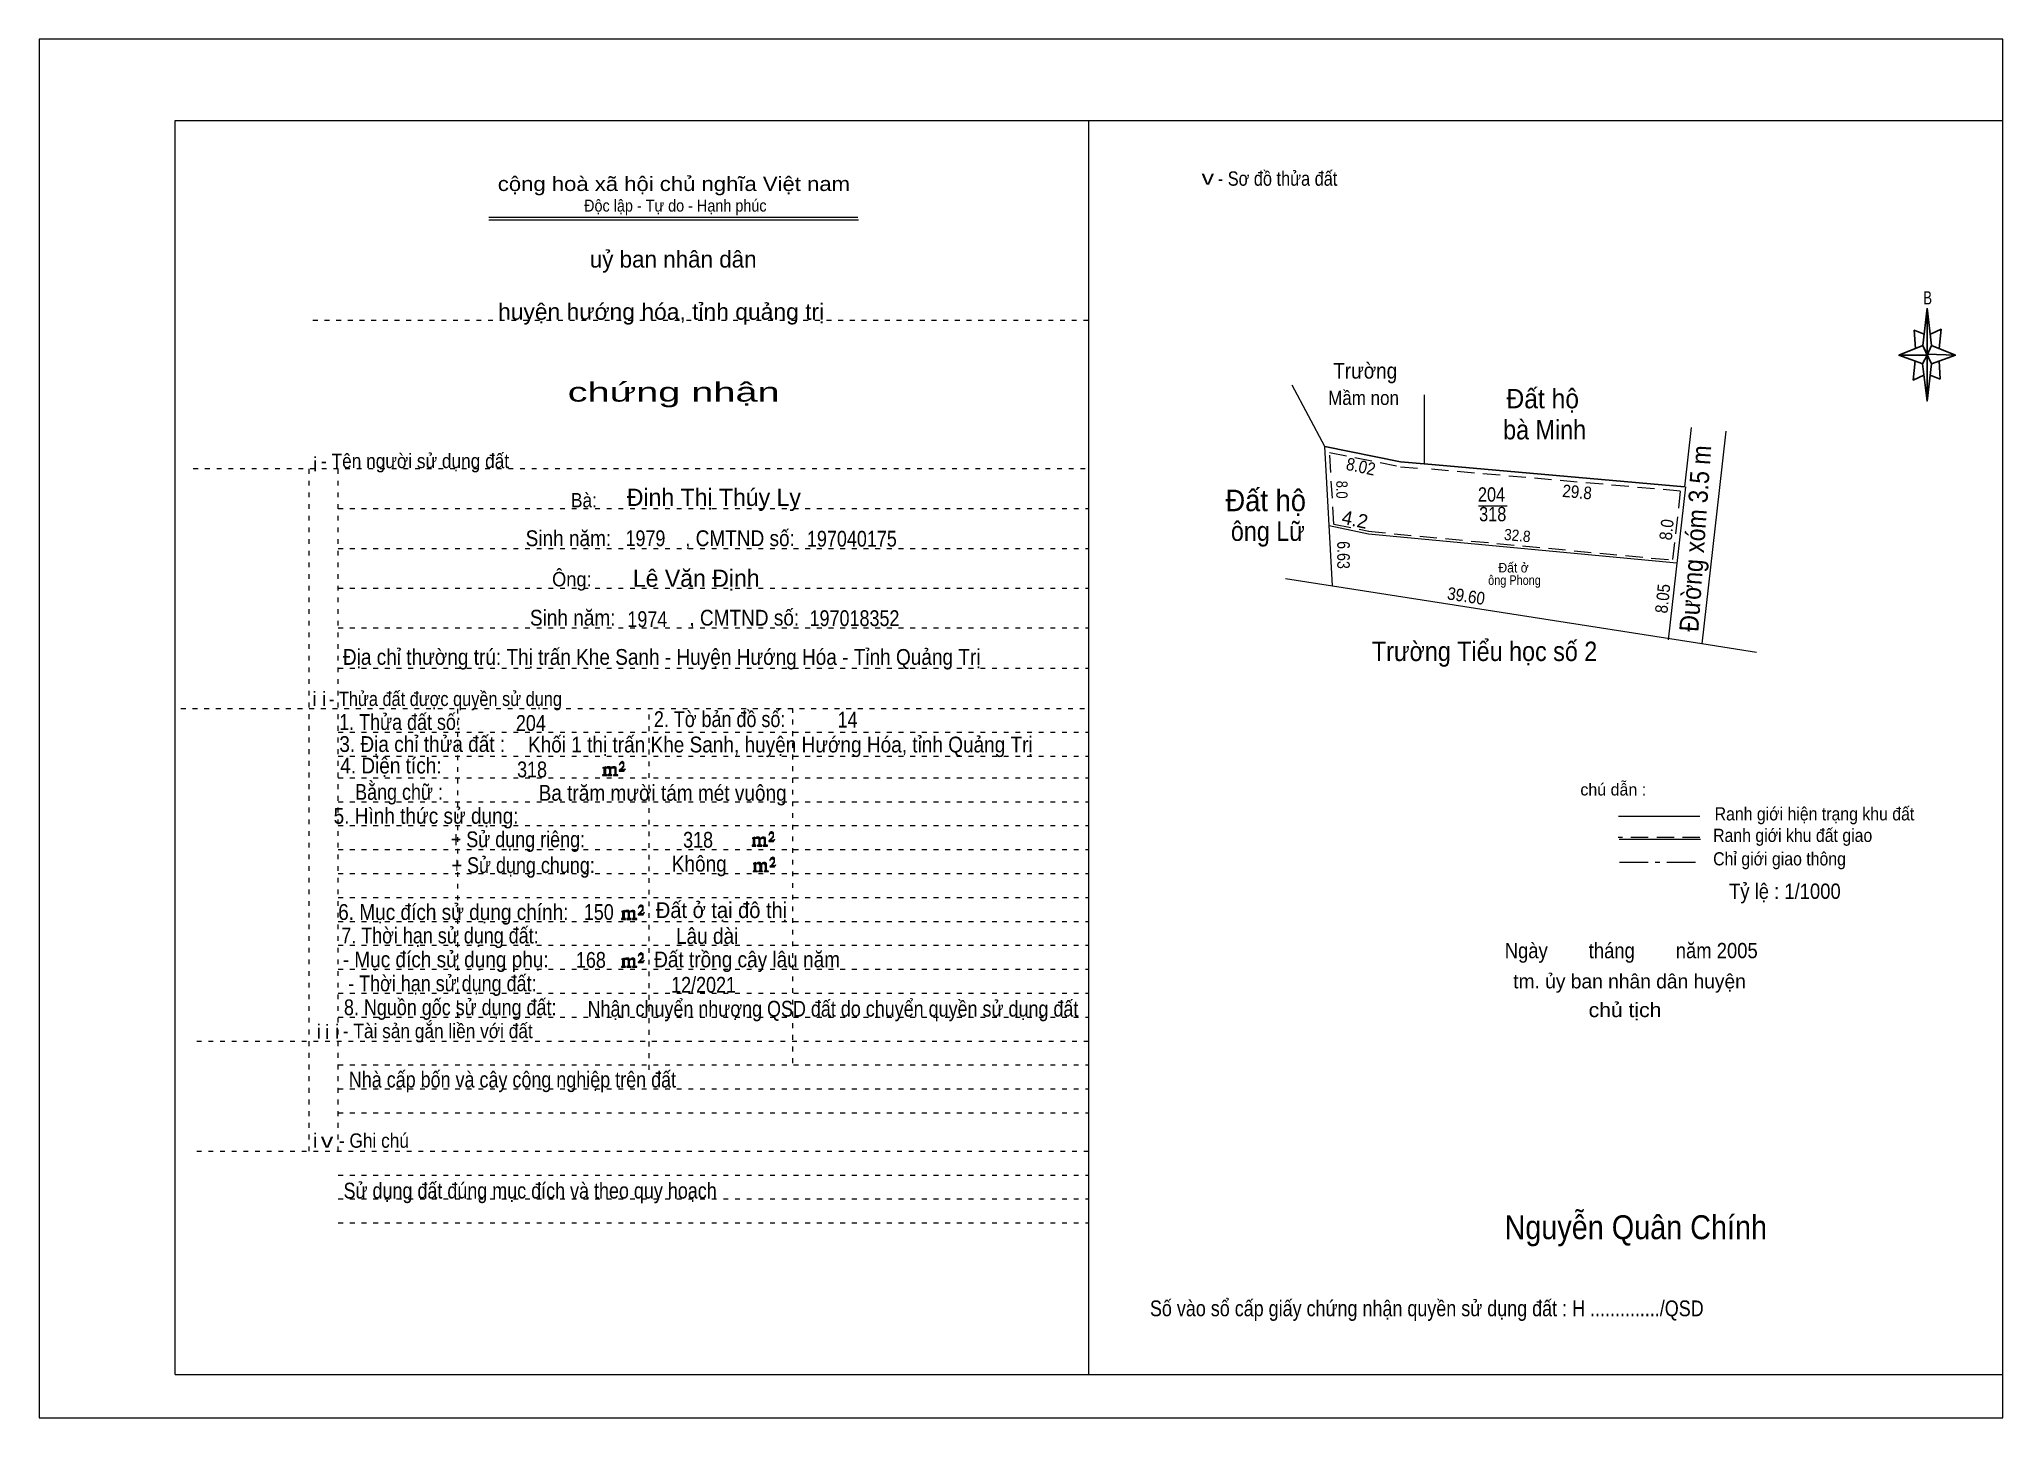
# Model space of a CAD drawing. Header units: centimetres. Extents: x -48 to 90, y -1 to 30.
# Drawn here: x -0.48 to 40.56, y -0.54 to 28.26 of the extents above; entities that cross this region are included whole.
import ezdxf
from ezdxf.enums import TextEntityAlignment as Align

# ---------------------------------------------------------------- set-up
doc = ezdxf.new("R2010")
doc.units = ezdxf.units.CM
doc.header["$LTSCALE"] = 0.12
for name, pattern in [('DOT_DASHED', [7.7, 5, -1.2, 0.3, -1.2]), ('DOTTED', [1.5, 0.3, -1.2]), ('MEDIUM_DASHED', [4.5, 3, -1.5])]:
    doc.linetypes.add(name, pattern=pattern)
for name, color, linetype, lineweight in [('1', 7, 'DOTTED', 13), ('2', 7, 'Continuous', 13), ('50', 7, 'Continuous', 13)]:
    doc.layers.add(name, color=color, linetype=linetype, lineweight=lineweight)

msp = doc.modelspace()

# ---------------------------------------------------------------- texts
at = {"layer": '1'}
for s, height, width, p in [('v', 0.3, 1.3, (23.945, 25.22)), ('- Sơ đồ thửa đất ', 0.3, 0.85, (25.45, 25.2)), ('cộng hoà xã hội chủ nghĩa Việt nam', 0.3, 1.15, (12.785, 25.09)), ('Độc lập - Tự do - Hạnh phúc', 0.25, 0.9, (12.815, 24.66)), ('chứng nhận', 0.4, 1.55, (12.78, 20.69)), ('- Tên người sử dụng đất', 0.3, 0.9, (7.375, 19.3)), ('- Thửa đất được quyền sử dụng', 0.3, 0.85, (8.01, 14.33)), ('- Tài sản gắn liền với đất ', 0.3, 0.9, (7.9, 7.39)), ('- Ghi chú', 0.3, 0.9, (6.515, 5.1)), ('v', 0.3, 1.3, (5.535, 5.1))]:
    msp.add_text(s, height=height, dxfattribs=dict(at, width=width)).set_placement(p, align=Align.CENTER)
for s, height, p in [('uỷ ban nhân dân', 0.35, (12.77, 23.49)), ('i', 0.3, (5.285, 19.23)), ('i', 0.3, (5.275, 14.33)), ('i', 0.3, (5.475, 14.33)), ('i', 0.3, (5.365, 7.38)), ('i', 0.3, (5.535, 7.37)), ('i', 0.3, (5.745, 7.38)), ('i', 0.3, (5.285, 5.1))]:
    msp.add_text(s, height=height, dxfattribs=at).set_placement(p, align=Align.CENTER)
at = {"layer": '2'}
for s, height, width, p in [('Trường', 0.328, 0.9, (27.235, 21.17)), ('Mầm non', 0.2952, 0.9, (27.2, 20.62)), ('Đất hộ', 0.405, 0.95, (30.945, 20.55)), ('bà Minh', 0.405, 0.9, (30.985, 19.9)), ('Đất hộ', 0.45, 0.95, (25.155, 18.4)), ('204', 0.3, 0.85, (29.875, 18.6)), ('318', 0.3, 0.85, (29.9, 18.19)), ('ông Lữ', 0.405, 0.9, (25.2, 17.78)), ('Đất ở', 0.2, 0.95, (30.335, 17.12)), ('ông Phong', 0.2, 0.85, (30.355, 16.86)), ('Trường Tiểu học số 2', 0.405, 0.9, (29.73, 15.27)), ('Nguyễn Quân Chính', 0.5, 0.9, (32.89, 3.19))]:
    msp.add_text(s, height=height, dxfattribs=dict(at, width=width)).set_placement(p, align=Align.CENTER)
for s, height, rotation, width, p in [('Đường xóm 3.5 m', 0.4, 86, 0.9, (34.333, 17.816)), ('8.02', 0.2624, 348, 0.9, (27.118, 19.205)), ('8.0', 0.2362, 270, 0.85, (26.63, 18.85)), ('29.8', 0.2624, 354.762, 0.9, (31.653, 18.672)), ('8.0', 0.2622, 84, 0.9, (33.663, 18.001)), ('6.63', 0.2624, 270, 0.85, (26.65, 17.485)), ('32.8', 0.2362, 354.762, 0.9, (30.404, 17.775)), ('8.05', 0.2621, 84, 0.9, (33.582, 16.561)), ('39.60', 0.2624, 351.315, 0.9, (29.325, 16.5))]:
    msp.add_text(s, height=height, rotation=rotation, dxfattribs=dict(at, width=width)).set_placement(p, align=Align.CENTER)
msp.add_text('4.2', height=0.2916, rotation=348, dxfattribs=at).set_placement((26.99, 18.085), align=Align.CENTER)
at = {"layer": '50'}
for s, height, width, p in [('B', 0.276, 0.75, (38.99, 22.72)), ('  huyện hướng hóa, tỉnh quảng trị', 0.34, 1.05, (12.385, 22.4)), ('Bà: ', 0.3, 0.9, (10.955, 18.48)), ('Sinh năm:              , CMTND số: ', 0.33, 0.9, (12.555, 17.67)), ('1979', 0.33, 0.85, (12.19, 17.67)), ('197040175', 0.33, 0.85, (16.505, 17.66)), ('Ông: ', 0.3, 0.95, (10.705, 16.83)), ('Sinh năm:              , CMTND số: ', 0.33, 0.9, (12.645, 16.01)), ('1974', 0.33, 0.85, (12.23, 15.98)), ('197018352', 0.33, 0.85, (16.56, 16)), ('Địa chỉ thường trú: Thị trấn Khe Sanh - Huyện Hướng Hóa - Tỉnh Quảng Trị', 0.33, 0.9, (12.53, 15.19)), ('1. Thửa đất số:  ', 0.33, 0.85, (7.165, 13.83)), ('204', 0.33, 0.85, (9.795, 13.81)), ('2. Tờ bản đồ số:  ', 0.33, 0.85, (13.845, 13.89)), ('14', 0.33, 0.85, (16.415, 13.88)), ('3. Địa chỉ thửa đất : ', 0.33, 0.9, (7.58, 13.37)), ('Khối 1 thị trấn Khe Sanh, huyện Hướng Hóa, tỉnh Quảng Trị', 0.33, 0.9, (15.01, 13.36)), ('4. Diện tích: ', 0.33, 0.9, (6.925, 12.92)), ('318', 0.33, 0.85, (9.82, 12.84)), ('Bằng chữ :', 0.33, 0.85, (7.04, 12.37)), ('Ba trăm mười tám mét vuông', 0.33, 0.9, (12.55, 12.35)), ('5. Hình thức sử dụng:', 0.33, 0.9, (7.605, 11.87)), ('Ranh giới hiện trạng khu đất', 0.275, 0.9, (36.625, 11.94)), ('+ Sử dụng riêng:', 0.33, 0.85, (9.525, 11.38)), ('318', 0.33, 0.85, (13.29, 11.37)), ('Ranh giới khu đất giao', 0.275, 0.9, (36.17, 11.49)), ('+ Sử dụng chung:', 0.33, 0.85, (9.635, 10.84)), ('Không', 0.33, 0.9, (13.315, 10.87)), ('Chỉ giới giao thông', 0.275, 0.9, (35.895, 11)), ('Đất ở tại đô thị', 0.33, 0.95, (13.78, 9.9)), ('6. Mục đích sử dụng chính:', 0.33, 0.9, (8.175, 9.86)), ('150', 0.33, 0.85, (11.215, 9.86)), ('7. Thời hạn sử dụng đất:', 0.33, 0.85, (7.895, 9.37)), ('Lâu dài', 0.33, 0.9, (13.48, 9.36)), ('- Mục đích sử dụng phụ:', 0.33, 0.9, (8.015, 8.87)), ('168', 0.33, 0.85, (11.05, 8.86)), ('Đất trồng cây lâu năm', 0.33, 0.9, (14.315, 8.87)), ('Ngày        tháng        năm 2005', 0.32, 0.9, (32.795, 9.06)), ('- Thời hạn sử dụng đất:', 0.33, 0.85, (7.945, 8.37)), ('12/2021', 0.33, 0.85, (13.405, 8.34)), ('8. Nguồn gốc sử dụng đất:', 0.33, 0.85, (8.11, 7.87)), ('Nhận chuyển nhượng QSD đất do chuyển quyền sử dụng đất', 0.33, 0.85, (16.11, 7.84)), ('chủ tịch', 0.3, 1.1, (32.665, 7.83)), ('Nhà cấp bốn và cây công nghiệp trên đất', 0.33, 0.85, (9.41, 6.36)), ('Sử dụng đất đúng mục đích và theo quy hoạch', 0.33, 0.85, (9.78, 4.04)), ('Số vào sổ cấp giấy chứng nhận quyền sử dụng đất : H ............../QSD                  ', 0.33, 0.85, (29.46, 1.58))]:
    msp.add_text(s, height=height, dxfattribs=dict(at, width=width)).set_placement(p, align=Align.CENTER)
for s, height, p in [('Đinh Thị Thúy Ly', 0.36, (13.62, 18.51)), (' Lê Văn Định', 0.36, (13.185, 16.82)), ('chú dẫn :', 0.25, (32.42, 12.46)), ('tm. ủy ban nhân dân huyện ', 0.3, (32.815, 8.43))]:
    msp.add_text(s, height=height, dxfattribs=at).set_placement(p, align=Align.CENTER)
at = {"layer": '50', "width": 0.9}
msp.add_text('Tỷ lệ : 1/1000', height=0.32, dxfattribs=at).set_placement((34.84, 10.3))

# ---------------------------------------------------------------- hatches: boundary and pattern name
at = {"layer": '50'}
for points in [[(11.74, 12.97), (11.77, 13.02), (11.77, 13.02), (11.76, 13), (11.74, 13), (11.73, 13), (11.68, 13), (11.71, 13.04), (11.72, 13.05), (11.74, 13.06), (11.74, 13.08), (11.74, 13.1), (11.74, 13.12), (11.74, 13.13), (11.74, 13.15), (11.73, 13.16), (11.72, 13.16), (11.71, 13.17), (11.7, 13.17), (11.68, 13.16), (11.68, 13.16), (11.67, 13.15), (11.66, 13.13), (11.64, 13.11), (11.66, 13.11), (11.66, 13.13), (11.67, 13.13), (11.68, 13.14), (11.7, 13.14), (11.71, 13.14), (11.72, 13.13), (11.73, 13.13), (11.73, 13.1), (11.73, 13.08), (11.71, 13.06), (11.71, 13.04), (11.7, 13.03), (11.64, 12.98), (11.64, 12.97)], [(11.32, 12.91), (11.32, 12.9), (11.32, 12.89), (11.3, 12.89), (11.29, 12.89), (11.29, 12.88), (11.38, 12.88), (11.38, 12.89), (11.37, 12.89), (11.36, 12.89), (11.36, 12.9), (11.36, 12.91), (11.36, 13.02), (11.36, 13.03), (11.37, 13.04), (11.39, 13.04), (11.4, 13.04), (11.41, 13.04), (11.42, 13.03), (11.44, 13), (11.44, 12.91), (11.42, 12.9), (11.42, 12.89), (11.41, 12.89), (11.4, 12.89), (11.4, 12.88), (11.49, 12.88), (11.49, 12.89), (11.48, 12.89), (11.47, 12.89), (11.47, 12.9), (11.47, 12.91), (11.47, 13.02), (11.49, 13.04), (11.5, 13.04), (11.51, 13.04), (11.54, 13.04), (11.54, 13.03), (11.55, 13.02), (11.55, 13), (11.55, 12.91), (11.55, 12.9), (11.54, 12.89), (11.54, 12.89), (11.52, 12.89), (11.52, 12.88), (11.61, 12.88), (11.61, 12.89), (11.6, 12.89), (11.59, 12.89), (11.58, 12.9), (11.58, 12.91), (11.58, 12.98), (11.58, 13.03), (11.58, 13.04), (11.57, 13.05), (11.55, 13.06), (11.52, 13.06), (11.51, 13.06), (11.49, 13.05), (11.46, 13.03), (11.46, 13.04), (11.45, 13.06), (11.44, 13.06), (11.42, 13.06), (11.4, 13.06), (11.39, 13.06), (11.37, 13.04), (11.36, 13.04), (11.36, 13.03), (11.36, 13.03), (11.36, 13.04), (11.36, 13.06), (11.29, 13.04), (11.29, 13.04), (11.3, 13.04), (11.32, 13.03), (11.32, 13.02), (11.32, 13.01)], [(14.44, 11.44), (14.44, 11.43), (14.44, 11.42), (14.43, 11.42), (14.42, 11.42), (14.42, 11.4), (14.5, 11.4), (14.5, 11.42), (14.49, 11.42), (14.48, 11.42), (14.48, 11.43), (14.48, 11.44), (14.48, 11.55), (14.48, 11.56), (14.49, 11.57), (14.52, 11.57), (14.53, 11.57), (14.54, 11.57), (14.55, 11.56), (14.56, 11.52), (14.56, 11.44), (14.55, 11.43), (14.55, 11.42), (14.54, 11.42), (14.53, 11.42), (14.53, 11.4), (14.62, 11.4), (14.62, 11.42), (14.6, 11.42), (14.59, 11.42), (14.59, 11.43), (14.59, 11.44), (14.59, 11.55), (14.62, 11.57), (14.63, 11.57), (14.64, 11.57), (14.66, 11.57), (14.66, 11.56), (14.67, 11.55), (14.67, 11.52), (14.67, 11.44), (14.67, 11.43), (14.66, 11.42), (14.66, 11.42), (14.65, 11.42), (14.65, 11.4), (14.74, 11.4), (14.74, 11.42), (14.72, 11.42), (14.71, 11.42), (14.7, 11.43), (14.7, 11.44), (14.7, 11.51), (14.7, 11.56), (14.7, 11.57), (14.69, 11.58), (14.67, 11.59), (14.65, 11.59), (14.64, 11.59), (14.62, 11.58), (14.58, 11.56), (14.58, 11.57), (14.57, 11.59), (14.56, 11.59), (14.55, 11.59), (14.53, 11.59), (14.52, 11.59), (14.49, 11.57), (14.48, 11.57), (14.48, 11.56), (14.48, 11.56), (14.48, 11.57), (14.48, 11.59), (14.42, 11.57), (14.42, 11.57), (14.43, 11.57), (14.44, 11.56), (14.44, 11.55), (14.44, 11.54)], [(14.87, 11.5), (14.89, 11.55), (14.89, 11.55), (14.88, 11.52), (14.87, 11.52), (14.86, 11.52), (14.8, 11.52), (14.84, 11.57), (14.85, 11.58), (14.87, 11.59), (14.87, 11.61), (14.87, 11.62), (14.87, 11.65), (14.87, 11.66), (14.87, 11.68), (14.86, 11.69), (14.85, 11.69), (14.84, 11.7), (14.82, 11.7), (14.8, 11.69), (14.8, 11.69), (14.79, 11.68), (14.78, 11.66), (14.77, 11.64), (14.78, 11.64), (14.78, 11.66), (14.79, 11.66), (14.8, 11.67), (14.82, 11.67), (14.84, 11.67), (14.85, 11.66), (14.86, 11.66), (14.86, 11.62), (14.86, 11.61), (14.84, 11.59), (14.84, 11.57), (14.82, 11.56), (14.77, 11.51), (14.77, 11.5)], [(14.89, 10.97), (14.91, 11.01), (14.91, 11.01), (14.9, 10.99), (14.89, 10.99), (14.88, 10.99), (14.82, 10.99), (14.86, 11.04), (14.87, 11.05), (14.89, 11.06), (14.89, 11.08), (14.89, 11.09), (14.89, 11.11), (14.89, 11.12), (14.89, 11.15), (14.88, 11.16), (14.87, 11.16), (14.86, 11.17), (14.85, 11.17), (14.82, 11.16), (14.82, 11.16), (14.81, 11.15), (14.8, 11.12), (14.79, 11.1), (14.8, 11.1), (14.8, 11.12), (14.81, 11.12), (14.82, 11.14), (14.85, 11.14), (14.86, 11.14), (14.87, 11.12), (14.88, 11.12), (14.88, 11.09), (14.88, 11.08), (14.86, 11.06), (14.86, 11.04), (14.85, 11.02), (14.79, 10.98), (14.79, 10.97)], [(14.46, 10.9), (14.46, 10.89), (14.46, 10.88), (14.45, 10.88), (14.44, 10.88), (14.44, 10.87), (14.53, 10.87), (14.53, 10.88), (14.52, 10.88), (14.5, 10.88), (14.5, 10.89), (14.5, 10.9), (14.5, 11.01), (14.5, 11.02), (14.52, 11.04), (14.54, 11.04), (14.55, 11.04), (14.56, 11.04), (14.57, 11.02), (14.58, 10.99), (14.58, 10.9), (14.57, 10.89), (14.57, 10.88), (14.56, 10.88), (14.55, 10.88), (14.55, 10.87), (14.64, 10.87), (14.64, 10.88), (14.63, 10.88), (14.62, 10.88), (14.62, 10.89), (14.62, 10.9), (14.62, 11.01), (14.64, 11.04), (14.65, 11.04), (14.66, 11.04), (14.68, 11.04), (14.68, 11.02), (14.69, 11.01), (14.69, 10.99), (14.69, 10.9), (14.69, 10.89), (14.68, 10.88), (14.68, 10.88), (14.67, 10.88), (14.67, 10.87), (14.76, 10.87), (14.76, 10.88), (14.75, 10.88), (14.74, 10.88), (14.72, 10.89), (14.72, 10.9), (14.72, 10.98), (14.72, 11.02), (14.72, 11.04), (14.71, 11.05), (14.69, 11.06), (14.67, 11.06), (14.66, 11.06), (14.64, 11.05), (14.6, 11.02), (14.6, 11.04), (14.59, 11.06), (14.58, 11.06), (14.57, 11.06), (14.55, 11.06), (14.54, 11.06), (14.52, 11.04), (14.5, 11.04), (14.5, 11.02), (14.5, 11.02), (14.5, 11.04), (14.5, 11.06), (14.44, 11.04), (14.44, 11.04), (14.45, 11.04), (14.46, 11.02), (14.46, 11.01), (14.46, 11)], [(11.71, 9.91), (11.71, 9.9), (11.71, 9.89), (11.7, 9.89), (11.69, 9.89), (11.69, 9.87), (11.77, 9.87), (11.77, 9.89), (11.76, 9.89), (11.75, 9.89), (11.75, 9.9), (11.75, 9.91), (11.75, 10.02), (11.75, 10.03), (11.76, 10.04), (11.79, 10.04), (11.8, 10.04), (11.81, 10.04), (11.82, 10.03), (11.83, 9.99), (11.83, 9.91), (11.82, 9.9), (11.82, 9.89), (11.81, 9.89), (11.8, 9.89), (11.8, 9.87), (11.89, 9.87), (11.89, 9.89), (11.87, 9.89), (11.86, 9.89), (11.86, 9.9), (11.86, 9.91), (11.86, 10.02), (11.89, 10.04), (11.9, 10.04), (11.91, 10.04), (11.93, 10.04), (11.93, 10.03), (11.94, 10.02), (11.94, 9.99), (11.94, 9.91), (11.94, 9.9), (11.93, 9.89), (11.93, 9.89), (11.92, 9.89), (11.92, 9.87), (12.01, 9.87), (12.01, 9.89), (11.99, 9.89), (11.98, 9.89), (11.97, 9.9), (11.97, 9.91), (11.97, 9.98), (11.97, 10.03), (11.97, 10.04), (11.96, 10.05), (11.94, 10.06), (11.92, 10.06), (11.91, 10.06), (11.89, 10.05), (11.85, 10.03), (11.85, 10.04), (11.84, 10.06), (11.83, 10.06), (11.82, 10.06), (11.8, 10.06), (11.79, 10.06), (11.76, 10.04), (11.75, 10.04), (11.75, 10.03), (11.75, 10.03), (11.75, 10.04), (11.75, 10.06), (11.69, 10.04), (11.69, 10.04), (11.7, 10.04), (11.71, 10.03), (11.71, 10.02), (11.71, 10.01)], [(12.14, 9.97), (12.16, 10.02), (12.16, 10.02), (12.15, 9.99), (12.14, 9.99), (12.13, 9.99), (12.07, 9.99), (12.11, 10.04), (12.12, 10.05), (12.14, 10.06), (12.14, 10.08), (12.14, 10.09), (12.14, 10.12), (12.14, 10.13), (12.14, 10.15), (12.13, 10.16), (12.12, 10.16), (12.11, 10.17), (12.09, 10.17), (12.07, 10.16), (12.07, 10.16), (12.06, 10.15), (12.05, 10.13), (12.04, 10.11), (12.05, 10.11), (12.05, 10.13), (12.06, 10.13), (12.07, 10.14), (12.09, 10.14), (12.11, 10.14), (12.12, 10.13), (12.13, 10.13), (12.13, 10.09), (12.13, 10.08), (12.11, 10.06), (12.11, 10.04), (12.09, 10.03), (12.04, 9.98), (12.04, 9.97)], [(11.71, 8.91), (11.71, 8.9), (11.71, 8.89), (11.7, 8.89), (11.69, 8.89), (11.69, 8.87), (11.77, 8.87), (11.77, 8.89), (11.76, 8.89), (11.75, 8.89), (11.75, 8.9), (11.75, 8.91), (11.75, 9.02), (11.75, 9.03), (11.76, 9.04), (11.79, 9.04), (11.8, 9.04), (11.81, 9.04), (11.82, 9.03), (11.83, 8.99), (11.83, 8.91), (11.82, 8.9), (11.82, 8.89), (11.81, 8.89), (11.8, 8.89), (11.8, 8.87), (11.89, 8.87), (11.89, 8.89), (11.87, 8.89), (11.86, 8.89), (11.86, 8.9), (11.86, 8.91), (11.86, 9.02), (11.89, 9.04), (11.9, 9.04), (11.91, 9.04), (11.93, 9.04), (11.93, 9.03), (11.94, 9.02), (11.94, 8.99), (11.94, 8.91), (11.94, 8.9), (11.93, 8.89), (11.93, 8.89), (11.92, 8.89), (11.92, 8.87), (12.01, 8.87), (12.01, 8.89), (11.99, 8.89), (11.98, 8.89), (11.97, 8.9), (11.97, 8.91), (11.97, 8.98), (11.97, 9.03), (11.97, 9.04), (11.96, 9.05), (11.94, 9.06), (11.92, 9.06), (11.91, 9.06), (11.89, 9.05), (11.85, 9.03), (11.85, 9.04), (11.84, 9.06), (11.83, 9.06), (11.82, 9.06), (11.8, 9.06), (11.79, 9.06), (11.76, 9.04), (11.75, 9.04), (11.75, 9.03), (11.75, 9.03), (11.75, 9.04), (11.75, 9.06), (11.69, 9.04), (11.69, 9.04), (11.7, 9.04), (11.71, 9.03), (11.71, 9.02), (11.71, 9.01)], [(12.14, 8.97), (12.16, 9.02), (12.16, 9.02), (12.15, 8.99), (12.14, 8.99), (12.13, 8.99), (12.07, 8.99), (12.11, 9.04), (12.12, 9.05), (12.14, 9.06), (12.14, 9.08), (12.14, 9.09), (12.14, 9.12), (12.14, 9.13), (12.14, 9.15), (12.13, 9.16), (12.12, 9.16), (12.11, 9.17), (12.09, 9.17), (12.07, 9.16), (12.07, 9.16), (12.06, 9.15), (12.05, 9.13), (12.04, 9.11), (12.05, 9.11), (12.05, 9.13), (12.06, 9.13), (12.07, 9.14), (12.09, 9.14), (12.11, 9.14), (12.12, 9.13), (12.13, 9.13), (12.13, 9.09), (12.13, 9.08), (12.11, 9.06), (12.11, 9.04), (12.09, 9.03), (12.04, 8.98), (12.04, 8.97)]]:
    msp.add_hatch(color=256, dxfattribs=at).paths.add_polyline_path(points)

# ---------------------------------------------------------------- linework, layer by layer
at = {"layer": '1', "linetype": 'Continuous'}
for p, q in [((2.36, 0.36), (2.36, 26.56)), ((2.36, 26.56), (40.56, 26.56)), ((21.46, 0.36), (21.46, 26.56)), ((40.56, 0.36), (40.56, 26.56)), ((8.92, 24.54), (16.63, 24.54)), ((8.92, 24.49), (16.64, 24.49)), ((2.36, 0.36), (40.56, 0.36))]:
    msp.add_line(p, q, dxfattribs=at)
at = {"layer": '1'}
for p, q in [((5.24, 22.39), (21.46, 22.39)), ((2.74, 19.29), (21.46, 19.29)), ((5.16, 5.03), (5.16, 19.29)), ((5.77, 5.03), (5.77, 19.29)), ((5.77, 18.46), (21.46, 18.46)), ((5.77, 17.62), (21.46, 17.62)), ((5.77, 16.79), (21.46, 16.79)), ((5.77, 15.96), (21.46, 15.96)), ((5.77, 15.12), (21.46, 15.12)), ((2.48, 14.28), (21.46, 14.28)), ((8.27, 7.83), (8.27, 14.28)), ((12.27, 6.73), (12.27, 14.28)), ((15.27, 6.87), (15.27, 14.28)), ((5.77, 13.78), (21.46, 13.78)), ((5.77, 13.28), (21.46, 13.28)), ((5.77, 12.83), (21.46, 12.83)), ((5.77, 12.33), (21.46, 12.33)), ((5.77, 11.83), (21.46, 11.83)), ((5.77, 11.33), (21.46, 11.33)), ((5.77, 10.83), (21.46, 10.83)), ((5.77, 10.33), (21.46, 10.33)), ((5.77, 9.83), (21.46, 9.83)), ((5.77, 9.33), (21.46, 9.33)), ((5.77, 8.83), (21.46, 8.83)), ((5.77, 8.33), (21.46, 8.33)), ((5.77, 7.83), (21.46, 7.83)), ((2.81, 7.33), (21.46, 7.33)), ((5.77, 6.83), (21.46, 6.83)), ((5.77, 6.33), (21.46, 6.33)), ((5.77, 5.83), (21.46, 5.83)), ((2.81, 5.03), (21.46, 5.03)), ((5.77, 4.53), (21.46, 4.53)), ((5.77, 4.03), (21.46, 4.03)), ((5.77, 3.53), (21.46, 3.53))]:
    msp.add_line(p, q, dxfattribs=at)
at = {"layer": '1', "linetype": 'Continuous'}
msp.add_lwpolyline([(-0.48, -0.54), (40.56, -0.54), (40.56, 28.26), (-0.48, 28.26)], close=True, dxfattribs=at)
at = {"layer": '2'}
for p, q in [((26.39, 19.75), (25.71, 21.03)), ((28.47, 20.83), (28.47, 19.39)), ((34.05, 20.15), (33.91, 18.91)), ((26.55, 16.84), (26.39, 19.75)), ((34.77, 20.07), (34.63, 18.83)), ((33.93, 18.91), (33.57, 15.71)), ((29.6, 18.51), (30.2, 18.51)), ((34.63, 18.83), (34.27, 15.63)), ((34.63, 18.83), (34.27, 15.63)), ((34.27, 15.63), (25.57, 16.99)), ((35.41, 15.45), (34.27, 15.63))]:
    msp.add_line(p, q, dxfattribs=at)
at = {"layer": '2', "linetype": 'MEDIUM_DASHED'}
for p, q in [((27.97, 19.33), (28.47, 19.29)), ((33.82, 18.82), (28.47, 19.29)), ((33.82, 18.82), (33.66, 17.38)), ((26.58, 18.13), (27.31, 17.98)), ((27.3, 17.98), (33.66, 17.38))]:
    msp.add_line(p, q, dxfattribs=at)
at = {"layer": '2'}
msp.add_lwpolyline([(33.91, 18.91), (28.47, 19.39), (27.97, 19.43), (26.39, 19.75), (27.97, 19.43), (28.47, 19.39)], close=True, dxfattribs=at)
at = {"layer": '2', "linetype": 'MEDIUM_DASHED'}
msp.add_lwpolyline([(26.58, 18.13), (26.49, 19.63), (27.89, 19.35)], dxfattribs=at)
at = {"layer": '2'}
msp.add_lwpolyline([(26.48, 18.1), (27.3, 17.93), (33.75, 17.32)], dxfattribs=at)
at = {"layer": '50', "lineweight": 25}
for p, q in [((38.89, 21.86), (38.98, 22.64)), ((39.07, 21.86), (39.57, 21.66)), ((38.89, 21.48), (38.39, 21.66)), ((39.07, 21.48), (38.98, 20.7)), ((39.23, 21.54), (39.25, 21.16)), ((39.25, 21.16), (39.04, 21.24))]:
    msp.add_line(p, q, dxfattribs=at)
at = {"layer": '50'}
for p, q in [((34.23, 12.02), (32.53, 12.02)), ((34.24, 11.54), (32.54, 11.54))]:
    msp.add_line(p, q, dxfattribs=at)
at = {"layer": '50', "linetype": 'MEDIUM_DASHED'}
msp.add_line((34.23, 11.58), (32.52, 11.58), dxfattribs=at)
at = {"layer": '50', "linetype": 'DOT_DASHED'}
msp.add_line((32.55, 11.07), (34.26, 11.07), dxfattribs=at)
at = {"layer": '50', "lineweight": 25}
for points in [[(38.98, 22.64), (39.07, 21.86), (38.98, 21.66)], [(38.98, 21.66), (38.39, 21.66), (38.89, 21.86), (39.07, 21.48), (39.57, 21.66), (38.98, 21.68)], [(38.98, 21.66), (38.98, 20.7), (38.88, 21.48)]]:
    msp.add_lwpolyline(points, close=True, dxfattribs=at)
for points in [[(38.92, 22.1), (38.71, 22.18), (38.74, 21.8)], [(39.05, 22.1), (39.27, 22.2), (39.23, 21.8)], [(38.98, 21.66), (38.89, 21.86), (38.39, 21.66)], [(38.73, 21.54), (38.69, 21.14), (38.91, 21.24)], [(38.98, 21.66), (39.07, 21.48), (39.57, 21.66)]]:
    msp.add_lwpolyline(points, dxfattribs=at)
at = {"layer": '50'}
for points in [[(11.74, 12.97), (11.77, 13.02), (11.77, 13.02), (11.76, 13), (11.74, 13), (11.73, 13), (11.68, 13), (11.71, 13.04), (11.72, 13.05), (11.74, 13.06), (11.74, 13.08), (11.74, 13.1), (11.74, 13.12), (11.74, 13.13), (11.74, 13.15), (11.73, 13.16), (11.72, 13.16), (11.71, 13.17), (11.7, 13.17), (11.68, 13.16), (11.68, 13.16), (11.67, 13.15), (11.66, 13.13), (11.64, 13.11), (11.66, 13.11), (11.66, 13.13), (11.67, 13.13), (11.68, 13.14), (11.7, 13.14), (11.71, 13.14), (11.72, 13.13), (11.73, 13.13), (11.73, 13.1), (11.73, 13.08), (11.71, 13.06), (11.71, 13.04), (11.7, 13.03), (11.64, 12.98), (11.64, 12.97)], [(11.32, 12.91), (11.32, 12.9), (11.32, 12.89), (11.3, 12.89), (11.29, 12.89), (11.29, 12.88), (11.38, 12.88), (11.38, 12.89), (11.37, 12.89), (11.36, 12.89), (11.36, 12.9), (11.36, 12.91), (11.36, 13.02), (11.36, 13.03), (11.37, 13.04), (11.39, 13.04), (11.4, 13.04), (11.41, 13.04), (11.42, 13.03), (11.44, 13), (11.44, 12.91), (11.42, 12.9), (11.42, 12.89), (11.41, 12.89), (11.4, 12.89), (11.4, 12.88), (11.49, 12.88), (11.49, 12.89), (11.48, 12.89), (11.47, 12.89), (11.47, 12.9), (11.47, 12.91), (11.47, 13.02), (11.49, 13.04), (11.5, 13.04), (11.51, 13.04), (11.54, 13.04), (11.54, 13.03), (11.55, 13.02), (11.55, 13), (11.55, 12.91), (11.55, 12.9), (11.54, 12.89), (11.54, 12.89), (11.52, 12.89), (11.52, 12.88), (11.61, 12.88), (11.61, 12.89), (11.6, 12.89), (11.59, 12.89), (11.58, 12.9), (11.58, 12.91), (11.58, 12.98), (11.58, 13.03), (11.58, 13.04), (11.57, 13.05), (11.55, 13.06), (11.52, 13.06), (11.51, 13.06), (11.49, 13.05), (11.46, 13.03), (11.46, 13.04), (11.45, 13.06), (11.44, 13.06), (11.42, 13.06), (11.4, 13.06), (11.39, 13.06), (11.37, 13.04), (11.36, 13.04), (11.36, 13.03), (11.36, 13.03), (11.36, 13.04), (11.36, 13.06), (11.29, 13.04), (11.29, 13.04), (11.3, 13.04), (11.32, 13.03), (11.32, 13.02), (11.32, 13.01)], [(14.44, 11.44), (14.44, 11.43), (14.44, 11.42), (14.43, 11.42), (14.42, 11.42), (14.42, 11.4), (14.5, 11.4), (14.5, 11.42), (14.49, 11.42), (14.48, 11.42), (14.48, 11.43), (14.48, 11.44), (14.48, 11.55), (14.48, 11.56), (14.49, 11.57), (14.52, 11.57), (14.53, 11.57), (14.54, 11.57), (14.55, 11.56), (14.56, 11.52), (14.56, 11.44), (14.55, 11.43), (14.55, 11.42), (14.54, 11.42), (14.53, 11.42), (14.53, 11.4), (14.62, 11.4), (14.62, 11.42), (14.6, 11.42), (14.59, 11.42), (14.59, 11.43), (14.59, 11.44), (14.59, 11.55), (14.62, 11.57), (14.63, 11.57), (14.64, 11.57), (14.66, 11.57), (14.66, 11.56), (14.67, 11.55), (14.67, 11.52), (14.67, 11.44), (14.67, 11.43), (14.66, 11.42), (14.66, 11.42), (14.65, 11.42), (14.65, 11.4), (14.74, 11.4), (14.74, 11.42), (14.72, 11.42), (14.71, 11.42), (14.7, 11.43), (14.7, 11.44), (14.7, 11.51), (14.7, 11.56), (14.7, 11.57), (14.69, 11.58), (14.67, 11.59), (14.65, 11.59), (14.64, 11.59), (14.62, 11.58), (14.58, 11.56), (14.58, 11.57), (14.57, 11.59), (14.56, 11.59), (14.55, 11.59), (14.53, 11.59), (14.52, 11.59), (14.49, 11.57), (14.48, 11.57), (14.48, 11.56), (14.48, 11.56), (14.48, 11.57), (14.48, 11.59), (14.42, 11.57), (14.42, 11.57), (14.43, 11.57), (14.44, 11.56), (14.44, 11.55), (14.44, 11.54)], [(14.87, 11.5), (14.89, 11.55), (14.89, 11.55), (14.88, 11.52), (14.87, 11.52), (14.86, 11.52), (14.8, 11.52), (14.84, 11.57), (14.85, 11.58), (14.87, 11.59), (14.87, 11.61), (14.87, 11.62), (14.87, 11.65), (14.87, 11.66), (14.87, 11.68), (14.86, 11.69), (14.85, 11.69), (14.84, 11.7), (14.82, 11.7), (14.8, 11.69), (14.8, 11.69), (14.79, 11.68), (14.78, 11.66), (14.77, 11.64), (14.78, 11.64), (14.78, 11.66), (14.79, 11.66), (14.8, 11.67), (14.82, 11.67), (14.84, 11.67), (14.85, 11.66), (14.86, 11.66), (14.86, 11.62), (14.86, 11.61), (14.84, 11.59), (14.84, 11.57), (14.82, 11.56), (14.77, 11.51), (14.77, 11.5)], [(14.89, 10.97), (14.91, 11.01), (14.91, 11.01), (14.9, 10.99), (14.89, 10.99), (14.88, 10.99), (14.82, 10.99), (14.86, 11.04), (14.87, 11.05), (14.89, 11.06), (14.89, 11.08), (14.89, 11.09), (14.89, 11.11), (14.89, 11.12), (14.89, 11.15), (14.88, 11.16), (14.87, 11.16), (14.86, 11.17), (14.85, 11.17), (14.82, 11.16), (14.82, 11.16), (14.81, 11.15), (14.8, 11.12), (14.79, 11.1), (14.8, 11.1), (14.8, 11.12), (14.81, 11.12), (14.82, 11.14), (14.85, 11.14), (14.86, 11.14), (14.87, 11.12), (14.88, 11.12), (14.88, 11.09), (14.88, 11.08), (14.86, 11.06), (14.86, 11.04), (14.85, 11.02), (14.79, 10.98), (14.79, 10.97)], [(14.46, 10.9), (14.46, 10.89), (14.46, 10.88), (14.45, 10.88), (14.44, 10.88), (14.44, 10.87), (14.53, 10.87), (14.53, 10.88), (14.52, 10.88), (14.5, 10.88), (14.5, 10.89), (14.5, 10.9), (14.5, 11.01), (14.5, 11.02), (14.52, 11.04), (14.54, 11.04), (14.55, 11.04), (14.56, 11.04), (14.57, 11.02), (14.58, 10.99), (14.58, 10.9), (14.57, 10.89), (14.57, 10.88), (14.56, 10.88), (14.55, 10.88), (14.55, 10.87), (14.64, 10.87), (14.64, 10.88), (14.63, 10.88), (14.62, 10.88), (14.62, 10.89), (14.62, 10.9), (14.62, 11.01), (14.64, 11.04), (14.65, 11.04), (14.66, 11.04), (14.68, 11.04), (14.68, 11.02), (14.69, 11.01), (14.69, 10.99), (14.69, 10.9), (14.69, 10.89), (14.68, 10.88), (14.68, 10.88), (14.67, 10.88), (14.67, 10.87), (14.76, 10.87), (14.76, 10.88), (14.75, 10.88), (14.74, 10.88), (14.72, 10.89), (14.72, 10.9), (14.72, 10.98), (14.72, 11.02), (14.72, 11.04), (14.71, 11.05), (14.69, 11.06), (14.67, 11.06), (14.66, 11.06), (14.64, 11.05), (14.6, 11.02), (14.6, 11.04), (14.59, 11.06), (14.58, 11.06), (14.57, 11.06), (14.55, 11.06), (14.54, 11.06), (14.52, 11.04), (14.5, 11.04), (14.5, 11.02), (14.5, 11.02), (14.5, 11.04), (14.5, 11.06), (14.44, 11.04), (14.44, 11.04), (14.45, 11.04), (14.46, 11.02), (14.46, 11.01), (14.46, 11)], [(11.71, 9.91), (11.71, 9.9), (11.71, 9.89), (11.7, 9.89), (11.69, 9.89), (11.69, 9.87), (11.77, 9.87), (11.77, 9.89), (11.76, 9.89), (11.75, 9.89), (11.75, 9.9), (11.75, 9.91), (11.75, 10.02), (11.75, 10.03), (11.76, 10.04), (11.79, 10.04), (11.8, 10.04), (11.81, 10.04), (11.82, 10.03), (11.83, 9.99), (11.83, 9.91), (11.82, 9.9), (11.82, 9.89), (11.81, 9.89), (11.8, 9.89), (11.8, 9.87), (11.89, 9.87), (11.89, 9.89), (11.87, 9.89), (11.86, 9.89), (11.86, 9.9), (11.86, 9.91), (11.86, 10.02), (11.89, 10.04), (11.9, 10.04), (11.91, 10.04), (11.93, 10.04), (11.93, 10.03), (11.94, 10.02), (11.94, 9.99), (11.94, 9.91), (11.94, 9.9), (11.93, 9.89), (11.93, 9.89), (11.92, 9.89), (11.92, 9.87), (12.01, 9.87), (12.01, 9.89), (11.99, 9.89), (11.98, 9.89), (11.97, 9.9), (11.97, 9.91), (11.97, 9.98), (11.97, 10.03), (11.97, 10.04), (11.96, 10.05), (11.94, 10.06), (11.92, 10.06), (11.91, 10.06), (11.89, 10.05), (11.85, 10.03), (11.85, 10.04), (11.84, 10.06), (11.83, 10.06), (11.82, 10.06), (11.8, 10.06), (11.79, 10.06), (11.76, 10.04), (11.75, 10.04), (11.75, 10.03), (11.75, 10.03), (11.75, 10.04), (11.75, 10.06), (11.69, 10.04), (11.69, 10.04), (11.7, 10.04), (11.71, 10.03), (11.71, 10.02), (11.71, 10.01)], [(12.14, 9.97), (12.16, 10.02), (12.16, 10.02), (12.15, 9.99), (12.14, 9.99), (12.13, 9.99), (12.07, 9.99), (12.11, 10.04), (12.12, 10.05), (12.14, 10.06), (12.14, 10.08), (12.14, 10.09), (12.14, 10.12), (12.14, 10.13), (12.14, 10.15), (12.13, 10.16), (12.12, 10.16), (12.11, 10.17), (12.09, 10.17), (12.07, 10.16), (12.07, 10.16), (12.06, 10.15), (12.05, 10.13), (12.04, 10.11), (12.05, 10.11), (12.05, 10.13), (12.06, 10.13), (12.07, 10.14), (12.09, 10.14), (12.11, 10.14), (12.12, 10.13), (12.13, 10.13), (12.13, 10.09), (12.13, 10.08), (12.11, 10.06), (12.11, 10.04), (12.09, 10.03), (12.04, 9.98), (12.04, 9.97)], [(11.71, 8.91), (11.71, 8.9), (11.71, 8.89), (11.7, 8.89), (11.69, 8.89), (11.69, 8.87), (11.77, 8.87), (11.77, 8.89), (11.76, 8.89), (11.75, 8.89), (11.75, 8.9), (11.75, 8.91), (11.75, 9.02), (11.75, 9.03), (11.76, 9.04), (11.79, 9.04), (11.8, 9.04), (11.81, 9.04), (11.82, 9.03), (11.83, 8.99), (11.83, 8.91), (11.82, 8.9), (11.82, 8.89), (11.81, 8.89), (11.8, 8.89), (11.8, 8.87), (11.89, 8.87), (11.89, 8.89), (11.87, 8.89), (11.86, 8.89), (11.86, 8.9), (11.86, 8.91), (11.86, 9.02), (11.89, 9.04), (11.9, 9.04), (11.91, 9.04), (11.93, 9.04), (11.93, 9.03), (11.94, 9.02), (11.94, 8.99), (11.94, 8.91), (11.94, 8.9), (11.93, 8.89), (11.93, 8.89), (11.92, 8.89), (11.92, 8.87), (12.01, 8.87), (12.01, 8.89), (11.99, 8.89), (11.98, 8.89), (11.97, 8.9), (11.97, 8.91), (11.97, 8.98), (11.97, 9.03), (11.97, 9.04), (11.96, 9.05), (11.94, 9.06), (11.92, 9.06), (11.91, 9.06), (11.89, 9.05), (11.85, 9.03), (11.85, 9.04), (11.84, 9.06), (11.83, 9.06), (11.82, 9.06), (11.8, 9.06), (11.79, 9.06), (11.76, 9.04), (11.75, 9.04), (11.75, 9.03), (11.75, 9.03), (11.75, 9.04), (11.75, 9.06), (11.69, 9.04), (11.69, 9.04), (11.7, 9.04), (11.71, 9.03), (11.71, 9.02), (11.71, 9.01)], [(12.14, 8.97), (12.16, 9.02), (12.16, 9.02), (12.15, 8.99), (12.14, 8.99), (12.13, 8.99), (12.07, 8.99), (12.11, 9.04), (12.12, 9.05), (12.14, 9.06), (12.14, 9.08), (12.14, 9.09), (12.14, 9.12), (12.14, 9.13), (12.14, 9.15), (12.13, 9.16), (12.12, 9.16), (12.11, 9.17), (12.09, 9.17), (12.07, 9.16), (12.07, 9.16), (12.06, 9.15), (12.05, 9.13), (12.04, 9.11), (12.05, 9.11), (12.05, 9.13), (12.06, 9.13), (12.07, 9.14), (12.09, 9.14), (12.11, 9.14), (12.12, 9.13), (12.13, 9.13), (12.13, 9.09), (12.13, 9.08), (12.11, 9.06), (12.11, 9.04), (12.09, 9.03), (12.04, 8.98), (12.04, 8.97)]]:
    msp.add_lwpolyline(points, close=True, dxfattribs=at)

msp.set_redraw_order([(e.dxf.handle, doc.entitydb.next_handle()) for e in msp.query("TEXT MTEXT ATTDEF DIMENSION ARC_DIMENSION")])  # texts and dimensions are drawn at this point

doc.saveas('drawing.dxf')
